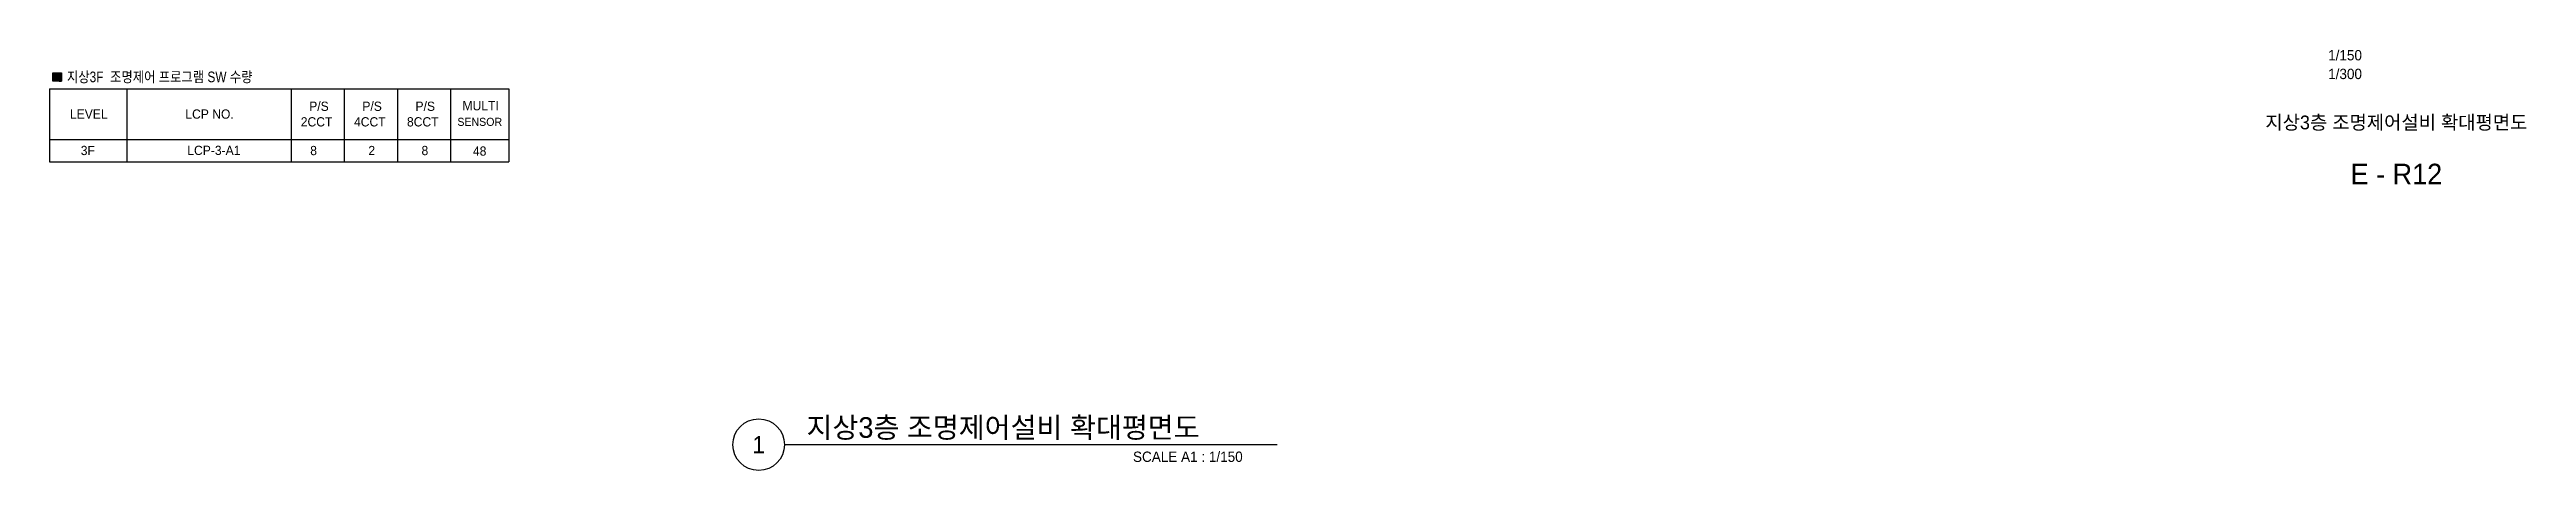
# Model space of a CAD drawing. Header units: millimetres. Extents: x 39625 to 501091, y -351975 to 836145.
# Drawn here: x 266711 to 374591, y 182625 to 200974 of the extents above; entities that cross this region are included whole.
import ezdxf
from ezdxf.enums import TextEntityAlignment as Align

# ---------------------------------------------------------------- set-up
doc = ezdxf.new("R2010")
doc.units = ezdxf.units.MM
doc.header["$LTSCALE"] = 150
for name, color, linetype in [('-----30 Text', 2, 'Continuous'), ('-----41 Drawing Title', 2, 'Continuous'), ('-----42 Drawing Number', 2, 'Continuous'), ('-----43 Drawing Scale', 3, 'Continuous')]:
    doc.layers.add(name, color=color, linetype=linetype)
doc.styles.add('ELEC', font='Dotum.ttf')

msp = doc.modelspace()

# ---------------------------------------------------------------- texts
at = {"layer": '-----30 Text', "style": 'ELEC', "width": 0.85}
msp.add_text('지상3F  조명제어 프로그램 SW 수량', height=463.68, dxfattribs=at).set_placement((267468, 199549))
at = {"layer": '-----30 Text', "style": 'ELEC'}
for s, height, p in [(' P/S', 402.9, (277874, 198299)), (' P/S', 402.9, (280188, 198299)), (' P/S', 402.9, (282503, 198299)), ('MULTI', 402.9, (284697, 198323)), (' LEVEL', 402.9, (267453, 197960)), (' LCP NO.', 402.9, (272479, 197959)), ('2CCT', 402.9, (277653, 197620)), ('4CCT', 402.9, (279973, 197620)), ('8CCT', 402.9, (282279, 197620)), ('SENSOR', 352.9, (284473, 197645)), ('3F', 402.9, (268070, 196372)), ('LCP-3-A1', 402.9, (272711, 196377)), ('8', 403, (278065, 196369)), ('2', 403, (280597, 196369)), ('8', 403, (282912, 196369)), ('48', 402.9, (285152, 196347))]:
    msp.add_text(s, height=height, dxfattribs=at).set_placement(p)
at = {"layer": '-----41 Drawing Title', "style": 'ELEC'}
msp.add_text('지상3층 조명제어설비 확대평면도', height=600, dxfattribs=at).set_placement((368925, 197795), align=Align.MIDDLE_CENTER)
at = {"layer": '-----41 Drawing Title', "color": 2, "style": 'ELEC'}
msp.add_text('지상3층 조명제어설비 확대평면도', height=900, dxfattribs=at).set_placement((299681, 184050))
at = {"layer": '-----41 Drawing Title', "color": 7, "style": 'ELEC'}
msp.add_text('1', height=750, dxfattribs=at).set_placement((297597, 183750), align=Align.MIDDLE)
at = {"layer": '-----41 Drawing Title', "style": 'ELEC'}
msp.add_text('SCALE A1 : 1/150', height=450, dxfattribs=at).set_placement((318678, 183000), align=Align.RIGHT)
at = {"layer": '-----42 Drawing Number', "style": 'ELEC'}
msp.add_text('E - R12', height=900, dxfattribs=at).set_placement((368925, 195545), align=Align.MIDDLE_CENTER)
at = {"layer": '-----43 Drawing Scale', "style": 'ELEC'}
for s, p in [('1/150', (366690, 200725)), ('1/300', (366690, 199910))]:
    msp.add_text(s, height=450, dxfattribs=at).set_placement(p, align=Align.MIDDLE_CENTER)

# ---------------------------------------------------------------- hatches: boundary and pattern name
at = {"layer": '-----30 Text'}
h = msp.add_hatch(dxfattribs=at)
h.set_pattern_fill('ANSI31', color=256, scale=1.090331, style=0)
h.set_pattern_definition([(45, (1035317.1733, 2695.856), (-0.09637256818, 0.09637256818), [])])
h.paths.add_polyline_path([(266861, 199960), (267233, 199960), (267233, 199588), (266861, 199588)])

# ---------------------------------------------------------------- linework, layer by layer
msp.add_lwpolyline([(266861, 199960), (267233, 199960), (267233, 199588), (266861, 199588)], close=True, dxfattribs=at)
at = {"layer": '-----41 Drawing Title', "color": 7}
msp.add_line((320178, 183750), (298722, 183750), dxfattribs=at)
msp.add_circle((297597, 183750), 1125, dxfattribs=at)
at = {"color": 3}
for p, q in [((266711, 199266), (266711, 196084)), ((266711, 199266), (277233, 199266)), ((270083, 199266), (270083, 196084)), ((277233, 199266), (277233, 196084)), ((277233, 199266), (277233, 196084)), ((277233, 199266), (286713, 199266)), ((279548, 199266), (279548, 196084)), ((281863, 199266), (281863, 196084)), ((284178, 199266), (284178, 196084)), ((286713, 199266), (286713, 196084)), ((286713, 199266), (286713, 196454)), ((266711, 197056), (277233, 197056)), ((277233, 197056), (286713, 197056)), ((266711, 196084), (277233, 196084)), ((277233, 196084), (286713, 196084))]:
    msp.add_line(p, q, dxfattribs=at)

msp.set_redraw_order([(e.dxf.handle, doc.entitydb.next_handle()) for e in msp.query("TEXT MTEXT ATTDEF DIMENSION ARC_DIMENSION")])  # texts and dimensions are drawn at this point

doc.saveas('drawing.dxf')
